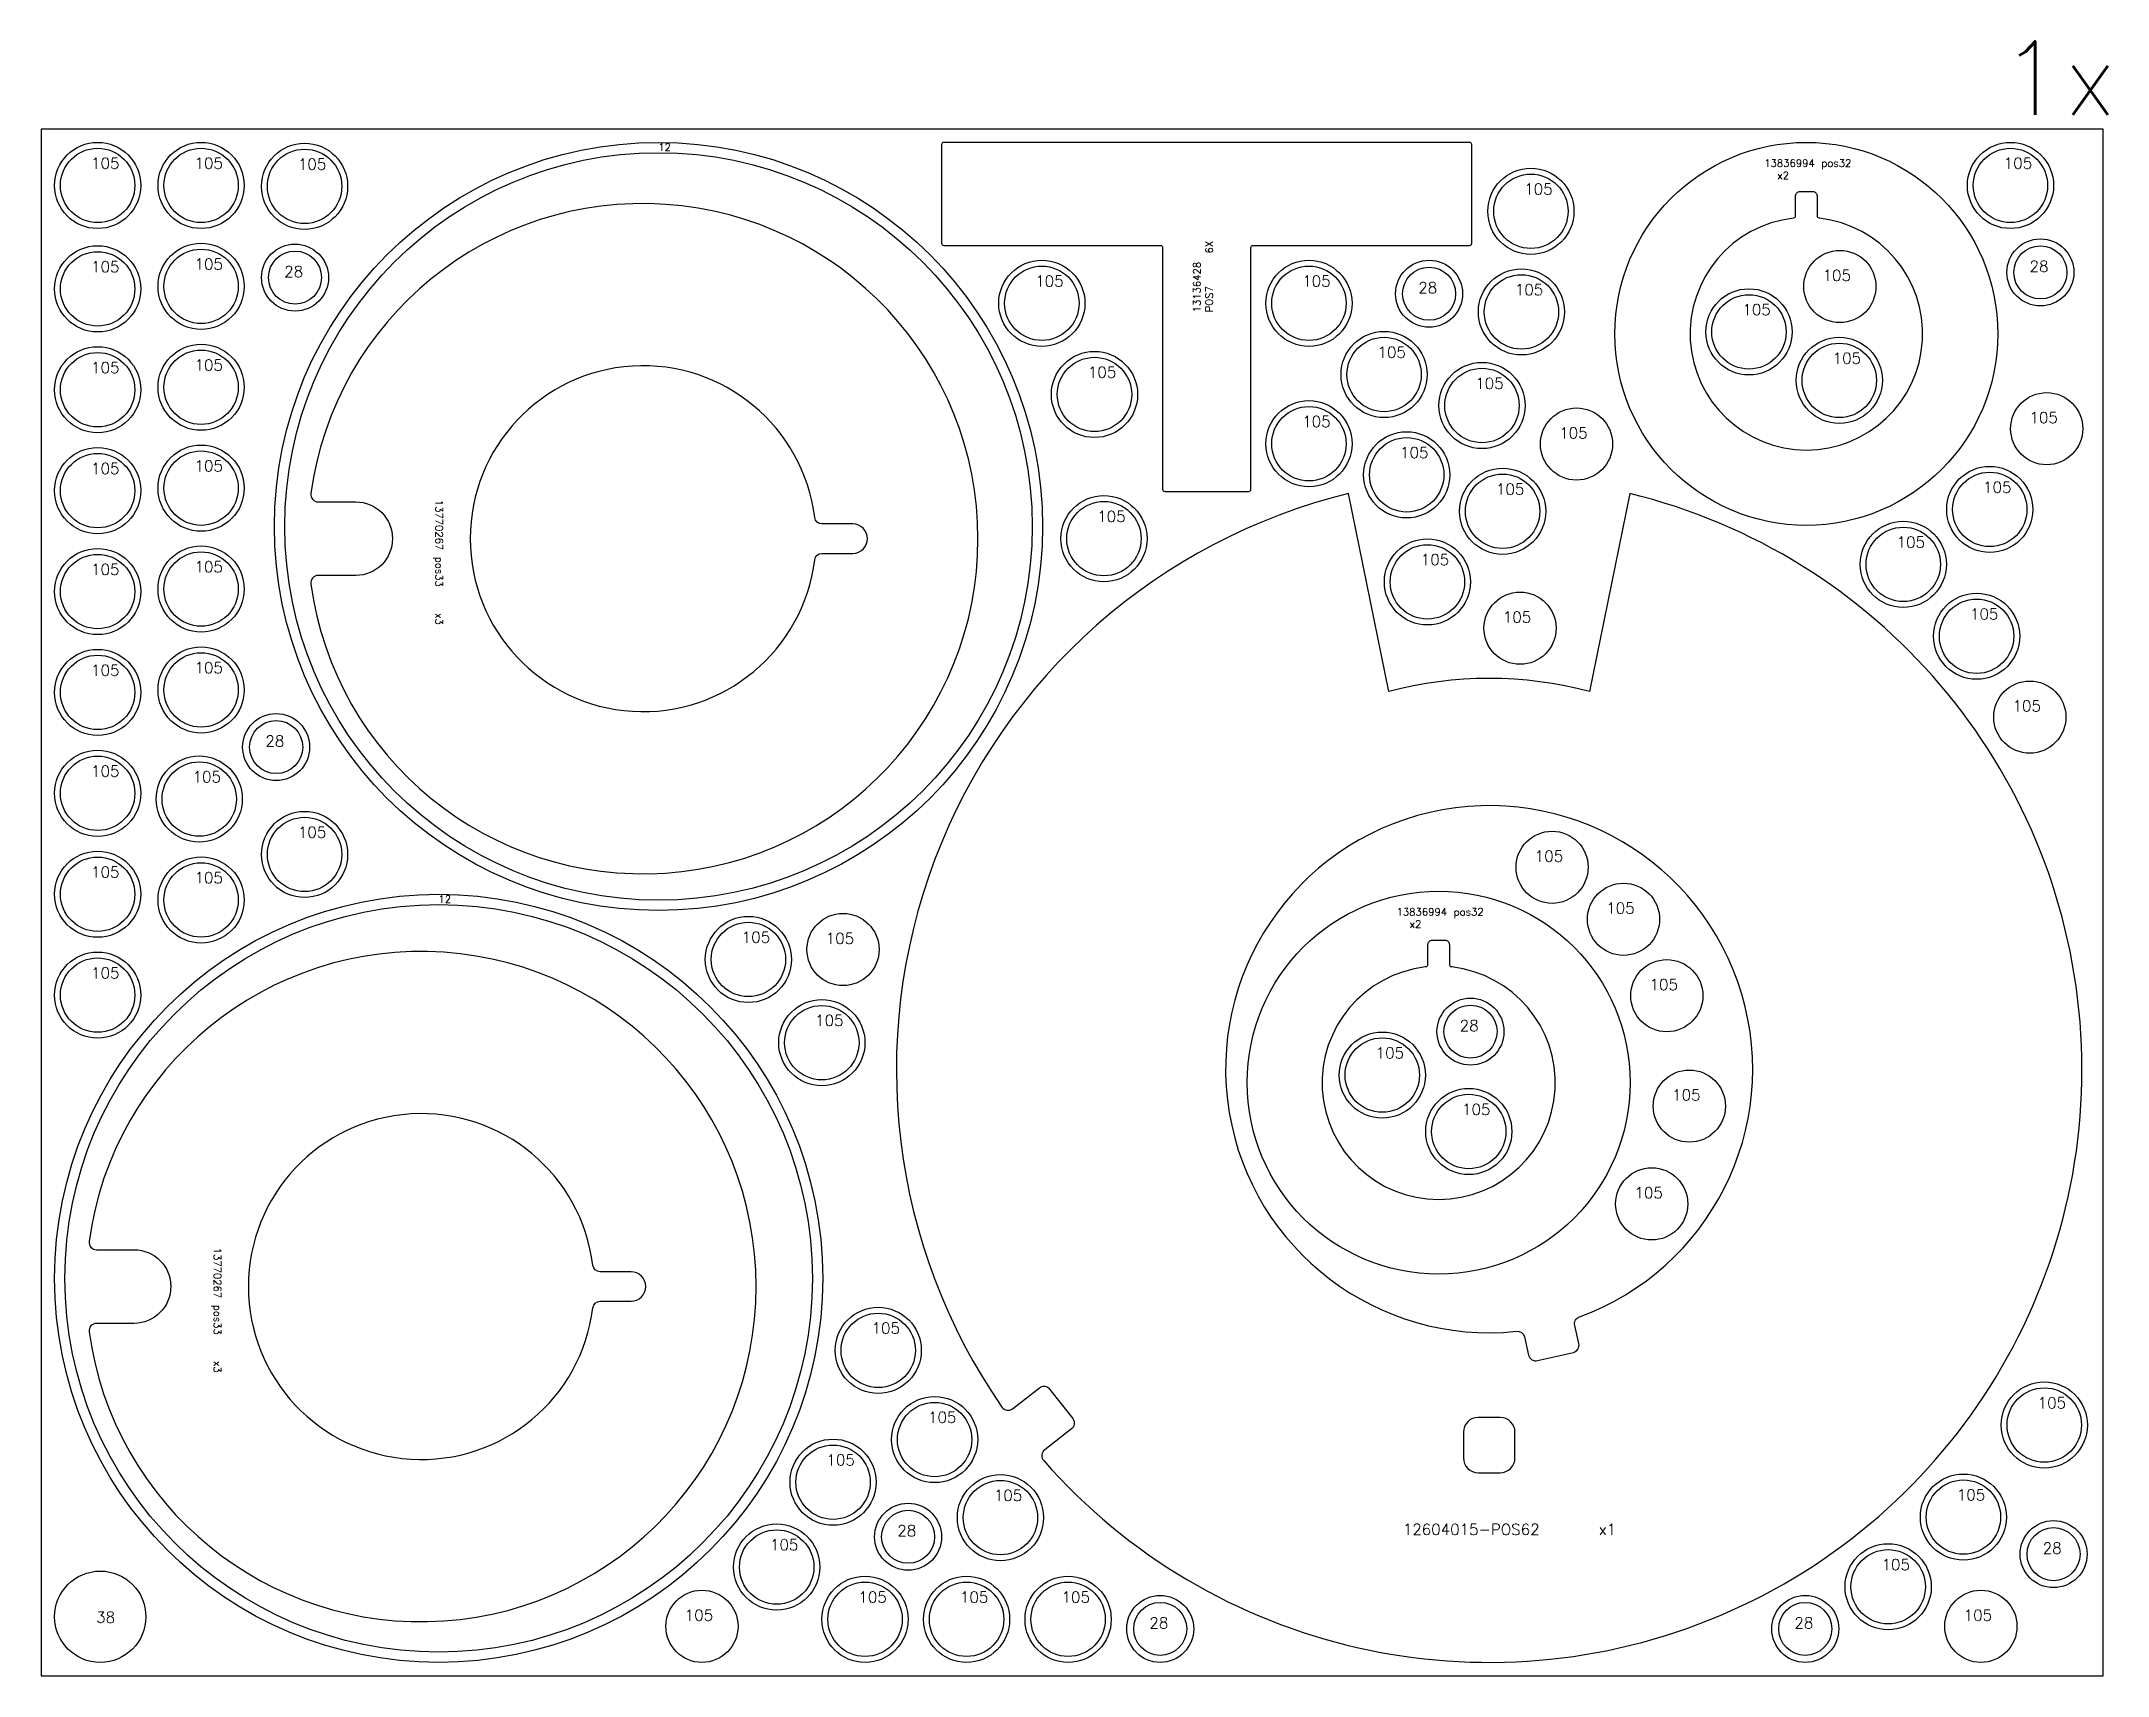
# Model space of a CAD drawing. Header units: millimetres. Extents: x 0 to 16240, y 0 to 2266.
# Drawn here: x 5880 to 8686, y 0 to 2219 of the extents above; entities that cross this region are included whole.
import ezdxf

# ---------------------------------------------------------------- set-up
doc = ezdxf.new("R2010")
doc.units = ezdxf.units.MM
for name, color, linetype in [('--NestedParts--', 7, 'Continuous'), ('sheet', 24, 'Continuous'), ('Texto', 7, 'Continuous')]:
    doc.layers.add(name, color=color, linetype=linetype)
doc.styles.get("Standard").update_dxf_attribs({"font": 'txt.shx'})

msp = doc.modelspace()

# ---------------------------------------------------------------- texts
at = {"insert": (8540.4, 2219.2), "char_height": 100, "attachment_point": 1}
msp.add_mtext_dynamic_manual_height_columns('1x', width=763.866, gutter_width=1, heights=[0], dxfattribs=at)
at = {"layer": 'Texto', "color": 3, "attachment_point": 1}
for s, insert, char_height, width in [('12', (6717.8, 2080.5), 10, 107.151), ('105', (5947.5, 2061.2), 15, 42.531), ('105', (6088, 2061.2), 15, 42.531), ('105', (6228.4, 2059.9), 15, 42.531), ('13836994 pos32   x2', (8219.7, 2058.8), 10, 134.694), ('105', (8545, 2061.2), 15, 42.531), ('105', (7893.7, 2026.1), 15, 42.531), ('105', (5947.5, 1920.7), 15, 42.531), ('105', (6088, 1924.2), 15, 42.531), ('28', (6209.8, 1914.1), 15, 42.531), ('105', (8298.9, 1908.9), 15, 42.531), ('28', (8580, 1921.2), 15, 42.531), ('105', (7229.7, 1901.2), 15, 42.531), ('105', (7592.3, 1901.2), 15, 42.531), ('28', (7749.9, 1892.2), 15, 42.531), ('105', (7881, 1889.5), 15, 42.531), ('105', (8190, 1862.4), 15, 42.531), ('105', (7694.5, 1804.5), 15, 42.531), ('105', (8312.6, 1796.4), 15, 42.531), ('105', (5947.5, 1783.7), 15, 42.531), ('105', (6088, 1787.2), 15, 42.531), ('105', (7301.2, 1777.4), 15, 42.531), ('105', (7827.3, 1762.3), 15, 42.531), ('105', (8579.9, 1715.8), 15, 42.531), ('105', (7592.3, 1710.5), 15, 42.531), ('105', (7941.3, 1694.9), 15, 42.531), ('105', (7725.2, 1668.3), 15, 42.531), ('105', (5947.5, 1646.7), 15, 42.531), ('105', (6088, 1650.2), 15, 42.531), ('105', (7855.4, 1618.7), 15, 42.531), ('105', (8516.9, 1621.2), 15, 42.531), ('105', (7313.9, 1581.6), 15, 42.531), ('105', (8399.5, 1546.7), 15, 42.531), ('105', (7753.3, 1522.9), 15, 42.531), ('105', (5947.5, 1509.7), 15, 42.531), ('105', (6088, 1513.2), 15, 42.531), ('105', (7864.7, 1444.9), 15, 42.531), ('105', (8499.1, 1449.1), 15, 42.531), ('105', (6088, 1376.2), 15, 42.531), ('105', (5947.5, 1372.7), 15, 42.531), ('105', (8556.9, 1324.2), 15, 42.531), ('28', (6184.2, 1276.6), 15, 42.531), ('105', (5947.5, 1235.7), 15, 42.531), ('105', (6085.4, 1228), 15, 42.531), ('105', (6228.4, 1152.8), 15, 42.531), ('105', (5947.5, 1098.7), 15, 42.531), ('105', (7908.1, 1120.3), 15, 42.531), ('105', (6088, 1091), 15, 42.531), ('12', (6419.3, 1059.5), 10, 107.151), ('13836994 pos32   x2', (7720.4, 1042.1), 10, 134.694), ('105', (8005.2, 1049.7), 15, 42.531), ('105', (6831.2, 1010.2), 15, 42.531), ('105', (6945.2, 1008.6), 15, 42.531), ('105', (5947.5, 961.7), 15, 42.531), ('105', (8063.9, 945.9), 15, 42.531), ('105', (6930.8, 897.2), 15, 42.531), ('28', (7806.1, 890.2), 15, 42.531), ('105', (7692, 853.1), 15, 42.531), ('105', (8094.6, 796), 15, 42.531), ('105', (7809.4, 776.5), 15, 42.531), ('105', (8043.5, 663.2), 15, 42.531), ('105', (7007.5, 479.4), 15, 42.531), ('105', (8591, 378), 15, 42.531), ('105', (7084.1, 358.3), 15, 42.531), ('105', (6946.2, 300.4), 15, 42.531), ('105', (8481.2, 253), 15, 42.531), ('105', (7173.5, 252.3), 15, 42.531), ('28', (7042.4, 204.3), 15, 42.531), ('12604015-POS62      x1', (7728.9, 206.1), 15, 329.295), ('105', (6869.5, 185.2), 15, 42.531), ('28', (8597.9, 180.6), 15, 42.531), ('105', (8379, 158.3), 15, 42.531), ('105', (6989.6, 114.2), 15, 42.531), ('105', (7127.5, 114.2), 15, 42.531), ('105', (7265.4, 114.2), 15, 42.531), ('38', (5954.4, 86.8), 15, 42.531), ('105', (6753.7, 89.6), 15, 42.531), ('105', (8490.5, 89.6), 15, 42.531), ('28', (7384.7, 79.2), 15, 42.531), ('28', (8260.7, 79.2), 15, 42.531)]:
    msp.add_mtext(s, dxfattribs=dict(at, insert=insert, char_height=char_height, width=width))
at = {"layer": 'Texto', "color": 3, "char_height": 10, "attachment_point": 1}
for s, insert, width, rotation in [('13136428\\PPOS7^I^I6X', (7444.3, 1851.2), 133.411, 90), ('13770267 pos33    x3', (6425.4, 1596.7), 170.385, 270), ('13770267 pos33    x3', (6124.2, 581.1), 170.385, 270)]:
    msp.add_mtext(s, dxfattribs=dict(at, insert=insert, width=width, rotation=rotation))

# ---------------------------------------------------------------- linework, layer by layer
at = {"layer": '--NestedParts--', "color": 7}
for points in [[(7822.6, 2079, 0.414214), (7819.6, 2082), (7105.6, 2082, 0.414214), (7102.6, 2079), (7102.6, 1945, 0.414214), (7105.6, 1942), (7399.6, 1942, -0.414214), (7402.6, 1939), (7402.6, 1611, 0.414214), (7405.6, 1608), (7519.6, 1608, 0.414214), (7522.6, 1611), (7522.6, 1939, -0.414214), (7525.6, 1942), (7819.6, 1942, 0.414214), (7822.6, 1945)], [(6246.1, 1482.5, 14.765608), (6246.1, 1605.2, 0.454404), (6256, 1593.9), (6306.9, 1593.9, -0.999999), (6306.9, 1493.9), (6256, 1493.9, 0.454404)], [(8294.6, 1979, -0.381767), (8291.9, 1982), (8291.9, 2009, 0.414214), (8285.9, 2015), (8267.9, 2015, 0.414214), (8261.9, 2009), (8261.9, 1982, -0.381767), (8259.3, 1979, 17.832812)], [(6930.2, 1515.1, -0.378699), (6940.1, 1523.9), (6981.9, 1523.9, 0.999994), (6981.9, 1563.9), (6940.1, 1563.9, -0.378699), (6930.2, 1572.6, 16.271878)], [(7280.7, 349, -0.414214), (7279, 335), (7242.6, 306.5, 0.431087), (7241.2, 292, 1.363886), (8037, 1605.2), (7982.6, 1336.3, 0.13062), (7709.8, 1336.3), (7655.3, 1605.2, 0.526151), (7184.5, 364.6, 0.431087), (7198.9, 362.5), (7235.3, 390.9, -0.414214), (7249.3, 389.2)], [(7883.3, 467.6, -0.378699), (7894.1, 459.9), (7899.8, 435.3, 0.414214), (7911.8, 427.8), (7960.5, 439, 0.414214), (7968, 451), (7962.3, 475.6, -0.378699), (7968.7, 487.3, 16.271878)], [(5944.9, 467, 14.765608), (5944.9, 589.7, 0.454404), (5954.9, 578.4), (6005.8, 578.4, -0.999999), (6005.8, 478.4), (5954.9, 478.4, 0.454404)], [(7795.3, 962.3, -0.381767), (7792.6, 965.3), (7792.6, 992.3, 0.414214), (7786.6, 998.3), (7768.6, 998.3, 0.414214), (7762.6, 992.3), (7762.6, 965.3, -0.381767), (7759.9, 962.3, 17.832812)], [(6629, 499.6, -0.378699), (6638.9, 508.4), (6680.8, 508.4, 0.999994), (6680.8, 548.4), (6638.9, 548.4, -0.378699), (6629, 557.1, 16.271878)], [(7831.2, 275.6), (7861.2, 275.6, 0.414214), (7881.2, 295.6), (7881.2, 330.6, 0.414214), (7861.2, 350.6), (7831.2, 350.6, 0.414214), (7811.2, 330.6), (7811.2, 295.6, 0.414214)]]:
    msp.add_lwpolyline(points, format="xyb", close=True, dxfattribs=at)
for centre, radius in [((5956.5, 2023.5), 58.5), ((6097, 2023.5), 58.5), ((6237.5, 2022.3), 58.5), ((6718.1, 1560.5), 521.5), ((8276.9, 1822), 260), ((8554.1, 2023.5), 58.5), ((5956.5, 2023.5), 50.5), ((6097, 2023.5), 50.5), ((6237.5, 2022.3), 50.5), ((6718.1, 1560.5), 507.5), ((8554.1, 2023.5), 50.5), ((7902.8, 1988.4), 58.5), ((7902.8, 1988.4), 50.5), ((5956.5, 1883.1), 58.5), ((6097, 1886.5), 58.5), ((6097, 1886.5), 50.5), ((6224.5, 1898.4), 45.5), ((8594.7, 1905.5), 45.5), ((8594.7, 1905.5), 36), ((5956.5, 1883.1), 50.5), ((6224.5, 1898.4), 36), ((7238.7, 1863.5), 58.5), ((7238.7, 1863.5), 50.5), ((7601.4, 1863.5), 58.5), ((7601.4, 1863.5), 50.5), ((7764.6, 1876.5), 45.5), ((7764.6, 1876.5), 36), ((7890, 1851.8), 58.5), ((8322.4, 1886.3), 49), ((7890, 1851.8), 50.5), ((8199, 1824.7), 58.5), ((8199, 1824.7), 50.5), ((7703.5, 1766.8), 58.5), ((5956.5, 1746.1), 58.5), ((5956.5, 1746.1), 50.5), ((6097, 1749.5), 58.5), ((6097, 1749.5), 50.5), ((7310.2, 1739.7), 58.5), ((7703.5, 1766.8), 50.5), ((8321.6, 1758.8), 58.5), ((8321.6, 1758.8), 50.5), ((7310.2, 1739.7), 50.5), ((7836.4, 1724.7), 58.5), ((7836.4, 1724.7), 50.5), ((8603.3, 1693.2), 49), ((7601.4, 1672.8), 58.5), ((7601.4, 1672.8), 50.5), ((7964.8, 1672.4), 49), ((7734.2, 1630.6), 58.5), ((5956.5, 1609.1), 58.5), ((5956.5, 1609.1), 50.5), ((6097, 1612.5), 58.5), ((6097, 1612.5), 50.5), ((7734.2, 1630.6), 50.5), ((7864.4, 1581.1), 58.5), ((7864.4, 1581.1), 50.5), ((8526, 1583.6), 58.5), ((8526, 1583.6), 50.5), ((7323, 1543.9), 58.5), ((7323, 1543.9), 50.5), ((7762.3, 1485.2), 58.5), ((8408.5, 1509), 58.5), ((8408.5, 1509), 50.5), ((5956.5, 1472.1), 58.5), ((5956.5, 1472.1), 50.5), ((6097, 1475.5), 58.5), ((6097, 1475.5), 50.5), ((7762.3, 1485.2), 50.5), ((7888.1, 1422.3), 49), ((8508.1, 1411.4), 58.5), ((8508.1, 1411.4), 50.5), ((5956.5, 1335.1), 58.5), ((5956.5, 1335.1), 50.5), ((6097, 1338.5), 58.5), ((6097, 1338.5), 50.5), ((8580.3, 1301.6), 49), ((6198.9, 1260.9), 45.5), ((6198.9, 1260.9), 36), ((5956.5, 1198.1), 58.5), ((5956.5, 1198.1), 50.5), ((6094.4, 1190.3), 58.5), ((6094.4, 1190.3), 50.5), ((6237.5, 1115.1), 58.5), ((6237.5, 1115.1), 50.5), ((7931.6, 1097.7), 49), ((5956.5, 1061.1), 58.5), ((5956.5, 1061.1), 50.5), ((6097, 1053.3), 58.5), ((6097, 1053.3), 50.5), ((8028.6, 1027.1), 49), ((6419.6, 539.5), 521.5), ((6419.6, 539.5), 507.5), ((7777.6, 805.3), 260), ((6840.2, 972.5), 58.5), ((6840.2, 972.5), 50.5), ((6968.7, 986), 49), ((5956.5, 924.1), 58.5), ((5956.5, 924.1), 50.5), ((8087.4, 923.3), 49), ((6939.9, 859.5), 58.5), ((6939.9, 859.5), 50.5), ((7820.8, 874.5), 45.5), ((7820.8, 874.5), 36), ((7701, 815.5), 58.5), ((7701, 815.5), 50.5), ((8118, 773.4), 49), ((7818.5, 738.9), 58.5), ((7818.5, 738.9), 50.5), ((8066.9, 640.6), 49), ((7016.5, 441.7), 58.5), ((7016.5, 441.7), 50.5), ((8600, 340.3), 58.5), ((7093.1, 320.6), 58.5), ((7093.1, 320.6), 50.5), ((8600, 340.3), 50.5), ((6955.2, 262.7), 58.5), ((6955.2, 262.7), 50.5), ((7182.5, 214.6), 58.5), ((7182.5, 214.6), 50.5), ((8490.2, 215.3), 58.5), ((8490.2, 215.3), 50.5), ((7057.1, 188.6), 45.5), ((7057.1, 188.6), 36), ((6878.6, 147.5), 58.5), ((6878.6, 147.5), 50.5), ((8612.6, 165), 45.5), ((8612.6, 165), 36), ((8388, 120.7), 58.5), ((8388, 120.7), 50.5), ((5960, 80), 62), ((6777.1, 67), 49), ((6998.6, 76.5), 58.5), ((6998.6, 76.5), 50.5), ((7136.5, 76.5), 58.5), ((7136.5, 76.5), 50.5), ((7274.4, 76.5), 58.5), ((7274.4, 76.5), 50.5), ((8513.9, 67), 49), ((7399.4, 63.5), 45.5), ((7399.4, 63.5), 36), ((8275.4, 63.5), 45.5), ((8275.4, 63.5), 36)]:
    msp.add_circle(centre, radius, dxfattribs=at)
at = {"layer": 'sheet', "color": 7}
msp.add_lwpolyline([(5880, 0), (8680, 0), (8680, 2100), (5880, 2100)], close=True, dxfattribs=at)

msp.set_redraw_order([(e.dxf.handle, doc.entitydb.next_handle()) for e in msp.query("TEXT MTEXT ATTDEF DIMENSION ARC_DIMENSION")])  # texts and dimensions are drawn at this point

doc.saveas('drawing.dxf')
